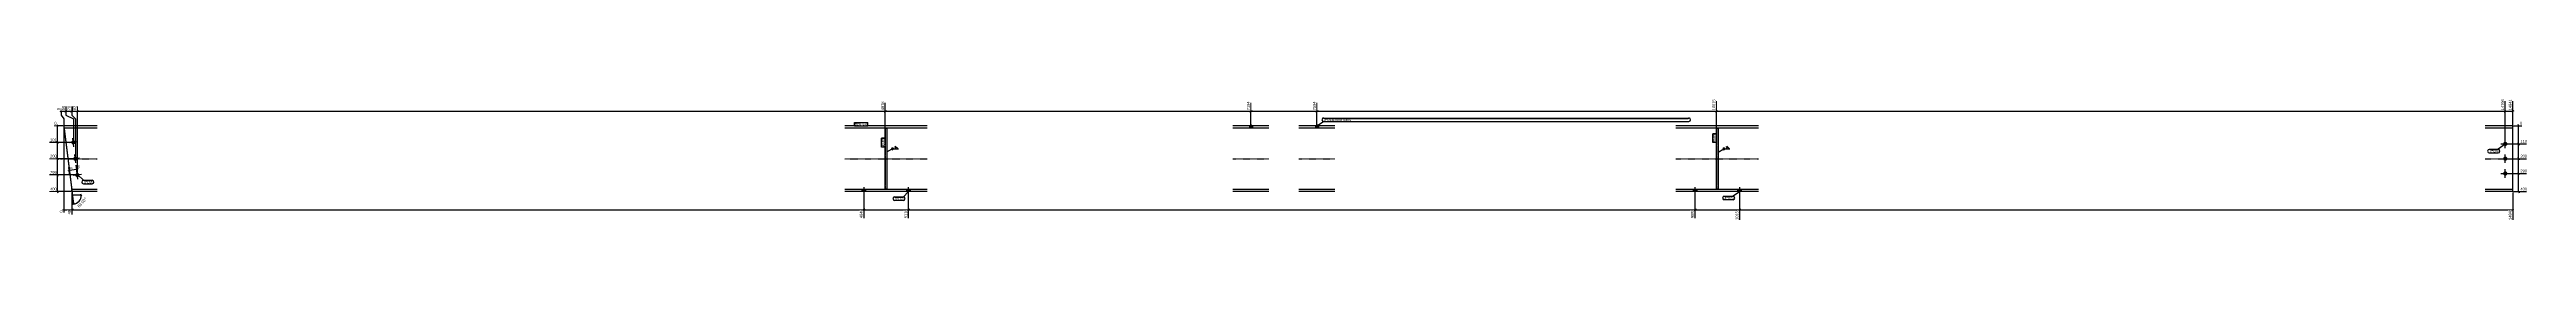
# Model space of a CAD drawing. Header units: millimetres. Extents: x 43 to 52598, y 7 to 2071.
# Drawn here: x 37587 to 52598, y 7 to 737 of the extents above; entities that cross this region are included whole.
import ezdxf

# ---------------------------------------------------------------- set-up
doc = ezdxf.new("R2010")
doc.units = ezdxf.units.MM
doc.linetypes.add('DXK_LINE_DOT2', pattern=[3.9198, 1.9599, -1.9599])
doc.linetypes.add('DXK_LINE_DOT3', pattern=[5.9187, 2.979, -0.9799, 0.9799, -0.9799])
for name, color, linetype in [('MÅLSÆTNING', 7, 'Continuous'), ('STÅL', 7, 'Continuous'), ('TEKST', 7, 'Continuous')]:
    doc.layers.add(name, color=color, linetype=linetype)
doc.styles.add('Arial Narrow', font='ARIALN.TTF', dxfattribs={"height": 0.2})

msp = doc.modelspace()

# ---------------------------------------------------------------- hatches: boundary and pattern name
at = {"layer": 'STÅL', "linetype": 'Continuous'}
for points in [[(37719, 481, -1), (37745, 484, -1)], [(44877, 583), (44859, 583), (44859, 569), (44877, 569)], [(45277, 583), (45259, 583), (45259, 569), (45277, 569)], [(52457, 473, -1), (52483, 473, -1)], [(37731, 381, -1), (37757, 384, -1)], [(52457, 383, -1), (52483, 383, -1)], [(52457, 293, -1), (52483, 293, -1)], [(37743, 282, -1), (37769, 285, -1)], [(42511, 183), (42533, 183), (42533, 196), (42511, 196)], [(42511, 183), (42533, 183), (42533, 196), (42511, 196)], [(42781, 183), (42803, 183), (42803, 196), (42781, 196)], [(42781, 183), (42803, 183), (42803, 196), (42781, 196)], [(47548, 183), (47570, 183), (47570, 196), (47548, 196)], [(47548, 183), (47570, 183), (47570, 196), (47548, 196)], [(47818, 183), (47840, 183), (47840, 196), (47818, 196)], [(47818, 183), (47840, 183), (47840, 196), (47818, 196)]]:
    msp.add_hatch(color=96, dxfattribs=at).paths.add_polyline_path(points)

# ---------------------------------------------------------------- linework, layer by layer
at = {"layer": 'MÅLSÆTNING', "color": 7, "linetype": 'Continuous'}
for p, q in [((37732, 626), (37732, 487)), ((37763, 673), (37749, 668)), ((37756, 288), (37756, 700)), ((37756, 671), (42652, 671)), ((42645, 668), (42659, 673)), ((42652, 573), (42652, 722)), ((44875, 673), (44861, 668)), ((44861, 668), (44875, 673)), ((44868, 587), (44868, 722)), ((44868, 587), (44868, 722)), ((44868, 671), (45268, 671)), ((45275, 673), (45262, 668)), ((45262, 668), (45275, 673)), ((45268, 587), (45268, 722)), ((45268, 587), (45268, 722)), ((45268, 671), (47689, 671)), ((47696, 673), (47683, 668)), ((47683, 668), (47696, 673)), ((47689, 573), (47689, 733)), ((47689, 573), (47689, 733)), ((47689, 671), (52470, 671)), ((52463, 668), (52476, 673)), ((52470, 477), (52470, 733)), ((37727, 482), (37588, 482)), ((37638, 475), (37632, 489)), ((37635, 383), (37635, 482)), ((52519, 583), (52570, 583)), ((37740, 383), (37588, 383)), ((37632, 390), (37638, 376)), ((37701, 310), (37714, 317)), ((37711, 283), (37705, 329)), ((37707, 313), (37752, 319)), ((37758, 322), (37746, 315)), ((37756, 288), (37749, 344)), ((52474, 383), (52598, 383)), ((52554, 376), (52548, 390)), ((52551, 293), (52551, 383)), ((37719, 183), (37588, 183)), ((37632, 190), (37638, 176)), ((37780, 161), (37726, 161)), ((37732, 108), (37726, 161)), ((37783, 155), (37777, 168)), ((42522, 163), (42522, 22)), ((42522, 163), (42522, 22)), ((42792, 163), (42792, 22)), ((42792, 163), (42792, 22)), ((47559, 163), (47559, 22)), ((47829, 163), (47829, 11)), ((47829, 163), (47829, 11)), ((52474, 293), (52598, 293)), ((52474, 293), (52598, 293)), ((52515, 178), (52515, 11)), ((52519, 183), (52598, 183)), ((52548, 300), (52554, 286)), ((52554, 286), (52548, 300)), ((52548, 190), (52554, 176)), ((52551, 183), (52551, 293)), ((37739, 111), (37726, 104)), ((42529, 76), (42515, 71)), ((42515, 71), (42529, 76)), ((42522, 73), (42792, 73)), ((42799, 76), (42785, 71)), ((42785, 71), (42799, 76)), ((42792, 73), (47559, 73)), ((47553, 71), (47566, 76)), ((47836, 76), (47823, 71)), ((47823, 71), (47836, 76)), ((47829, 73), (52515, 73)), ((52508, 71), (52521, 76))]:
    msp.add_line(p, q, dxfattribs=at)
msp.add_arc((37726, 161), 54, 277, 0, dxfattribs=at)
at = {"layer": 'STÅL', "color": 2, "linetype": 'Continuous'}
for p, q in [((37877, 583), (37674, 583)), ((37674, 583), (37720, 209)), ((37877, 569), (37676, 569)), ((42907, 583), (42407, 583)), ((42907, 569), (42407, 569)), ((42652, 197), (42652, 568)), ((42652, 568), (42662, 568)), ((42662, 568), (42662, 197)), ((44977, 583), (44759, 583)), ((44977, 569), (44759, 569)), ((45377, 583), (45159, 583)), ((45377, 569), (45159, 569)), ((47944, 583), (47444, 583)), ((47944, 569), (47444, 569)), ((47689, 197), (47689, 568)), ((47689, 568), (47699, 568)), ((47699, 568), (47699, 197)), ((52515, 583), (52349, 583)), ((52515, 569), (52349, 569)), ((52515, 217), (52515, 583)), ((37720, 209), (37722, 196)), ((37877, 196), (37722, 196)), ((37723, 183), (37722, 196)), ((37877, 183), (37723, 183)), ((42907, 196), (42407, 196)), ((42907, 183), (42407, 183)), ((42662, 197), (42652, 197)), ((44977, 196), (44759, 196)), ((44977, 183), (44759, 183)), ((45377, 196), (45159, 196)), ((45377, 183), (45159, 183)), ((47944, 196), (47444, 196)), ((47944, 183), (47444, 183)), ((47699, 197), (47689, 197)), ((52515, 196), (52349, 196)), ((52515, 183), (52349, 183)), ((52515, 196), (52515, 217)), ((52515, 183), (52515, 196))]:
    msp.add_line(p, q, dxfattribs=at)
at = {"layer": 'STÅL', "color": 96, "linetype": 'Continuous'}
for p, q in [((37758, 485), (37706, 479)), ((37735, 456), (37729, 508)), ((44859, 583), (44859, 569)), ((44868, 593), (44868, 569)), ((44877, 583), (44877, 569)), ((45259, 583), (45259, 569)), ((45268, 593), (45268, 569)), ((45277, 583), (45277, 569)), ((52444, 473), (52496, 473)), ((52470, 447), (52470, 499)), ((37770, 386), (37718, 380)), ((37747, 357), (37741, 409)), ((37759, 258), (37753, 309)), ((52444, 383), (52496, 383)), ((52470, 357), (52470, 409)), ((52470, 267), (52470, 319)), ((37782, 287), (37730, 280)), ((42511, 196), (42511, 183)), ((42511, 196), (42511, 183)), ((42522, 209), (42522, 136)), ((42522, 209), (42522, 136)), ((42533, 196), (42533, 183)), ((42533, 196), (42533, 183)), ((42781, 196), (42781, 183)), ((42781, 196), (42781, 183)), ((42792, 209), (42792, 136)), ((42792, 209), (42792, 136)), ((42803, 196), (42803, 183)), ((42803, 196), (42803, 183)), ((47548, 196), (47548, 183)), ((47548, 196), (47548, 183)), ((47559, 209), (47559, 136)), ((47559, 209), (47559, 136)), ((47570, 196), (47570, 183)), ((47570, 196), (47570, 183)), ((47818, 196), (47818, 183)), ((47818, 196), (47818, 183)), ((47829, 209), (47829, 136)), ((47829, 209), (47829, 136)), ((47840, 196), (47840, 183)), ((47840, 196), (47840, 183)), ((52444, 293), (52496, 293))]:
    msp.add_line(p, q, dxfattribs=at)
at = {"layer": 'STÅL', "color": 7, "linetype": 'DXK_LINE_DOT2'}
for p, q in [((42662, 568), (42652, 568)), ((42652, 568), (42652, 197)), ((42662, 568), (42662, 197)), ((47699, 568), (47689, 568)), ((47689, 568), (47689, 197)), ((47699, 568), (47699, 197)), ((42662, 197), (42652, 197)), ((47699, 197), (47689, 197)), ((52515, 196), (52515, 209))]:
    msp.add_line(p, q, dxfattribs=at)
at = {"layer": 'STÅL', "color": 7, "linetype": 'DXK_LINE_DOT3'}
for p, q in [((37654, 383), (37877, 383)), ((42407, 383), (42907, 383)), ((44759, 383), (44977, 383)), ((45159, 383), (45377, 383)), ((47444, 383), (47944, 383)), ((52349, 383), (52560, 383))]:
    msp.add_line(p, q, dxfattribs=at)

# ---------------------------------------------------------------- next in the draw order: wipeouts: each hides what was drawn before it
at = {"color": 0, "linetype": 'Continuous'}
for points in [[(42648, 726), (42623, 726), (42623, 675), (42648, 675)], [(45265, 726), (45240, 726), (45240, 675), (45265, 675)], [(47686, 737), (47661, 737), (47661, 675), (47686, 675)], [(52466, 737), (52441, 737), (52441, 675), (52466, 675)], [(37628, 486), (37628, 511), (37587, 511), (37587, 486)], [(37755, 323), (37776, 325), (37773, 351), (37751, 348)], [(52598, 386), (52598, 412), (52558, 412), (52558, 386)], [(52598, 186), (52598, 212), (52558, 212), (52558, 186)], [(42788, 69), (42763, 69), (42763, 18), (42788, 18)], [(47556, 69), (47531, 69), (47531, 18), (47556, 18)], [(52511, 69), (52486, 69), (52486, 7), (52511, 7)]]:
    msp.add_wipeout(points, dxfattribs=at).dxf.layer = 'MÅLSÆTNING'
at = {"color": 0}
for points in [[(42498, 586), (42498, 602), (42469, 602), (42469, 586)], [(42710, 444), (42710, 457), (42702, 457), (42702, 444)], [(47749, 444), (47749, 457), (47741, 457), (47741, 444)]]:
    msp.add_wipeout(points, dxfattribs=at).dxf.layer = 'TEKST'

# ---------------------------------------------------------------- next in the draw order: hatches: boundary and pattern name
at = {"layer": 'TEKST', "linetype": 'Continuous'}
for points in [[(42673, 427), (42662, 424), (42670, 432)], [(42673, 427), (42662, 424), (42670, 432)], [(47711, 426), (47699, 423), (47708, 431)], [(47711, 426), (47699, 423), (47708, 431)]]:
    msp.add_hatch(color=3, dxfattribs=at).paths.add_polyline_path(points)

# ---------------------------------------------------------------- next in the draw order: linework, layer by layer
at = {"layer": 'MÅLSÆTNING', "color": 7, "linetype": 'Continuous'}
for p, q in [((42659, 673), (42645, 668)), ((42652, 573), (42652, 722)), ((42652, 671), (44868, 671)), ((52463, 668), (52476, 673)), ((52470, 477), (52470, 733)), ((37727, 482), (37588, 482)), ((37670, 583), (37616, 583)), ((37638, 576), (37632, 590)), ((37632, 489), (37638, 475)), ((37635, 482), (37635, 583)), ((52474, 473), (52598, 473)), ((52554, 466), (52548, 480)), ((52551, 383), (52551, 473)), ((52474, 383), (52598, 383)), ((52548, 390), (52554, 376)), ((47559, 163), (47559, 22)), ((47566, 76), (47553, 71)), ((47559, 73), (47829, 73))]:
    msp.add_line(p, q, dxfattribs=at)
at = {"layer": 'TEKST', "color": 3, "linetype": 'Continuous'}
for p, q in [((42729, 442), (42713, 458)), ((42713, 458), (42713, 442)), ((47768, 442), (47752, 459)), ((47752, 459), (47752, 442)), ((42662, 424), (42695, 442)), ((42662, 424), (42695, 442)), ((42695, 442), (42732, 442)), ((42713, 442), (42729, 442)), ((47699, 423), (47734, 442)), ((47699, 423), (47734, 442)), ((47734, 442), (47771, 442)), ((47752, 442), (47768, 442))]:
    msp.add_line(p, q, dxfattribs=at)
for centre, start, end in [((42695, 442), 90, 270), ((42695, 442), 270, 90), ((47734, 442), 90, 270), ((47734, 442), 270, 90)]:
    msp.add_arc(centre, 5.62, start, end, dxfattribs=at)

# ---------------------------------------------------------------- next in the draw order: texts
at = {"layer": 'MÅLSÆTNING', "color": 3, "linetype": 'Continuous', "style": 'Arial Narrow'}
for s, p in [('4978', (42645, 678)), ('7594', (45261, 678)), ('10015', (47682, 678)), ('14796', (52463, 678)), ('5118', (42785, 22)), ('9885', (47552, 22)), ('14841', (52508, 11))]:
    msp.add_text(s, height=17.2, rotation=90.0002, dxfattribs=at).set_placement(p)
for s, p in [('101', (37591, 489)), ('200', (52562, 390)), ('400', (52562, 190))]:
    msp.add_text(s, height=17.2, dxfattribs=at).set_placement(p)
at = {"layer": 'TEKST', "color": 3, "style": 'Arial Narrow'}
for p in [(42703, 445), (47742, 445)]:
    msp.add_text('3', height=10.7, dxfattribs=at).set_placement(p)

# ---------------------------------------------------------------- next in the draw order: wipeouts: each hides what was drawn before it
at = {"color": 0, "linetype": 'Continuous'}
msp.add_wipeout([(37710, 317), (37732, 320), (37730, 336), (37708, 333)], dxfattribs=at).dxf.layer = 'MÅLSÆTNING'
at = {"color": 0}
msp.add_wipeout([(42498, 586), (42498, 602), (42469, 602), (42469, 586)], dxfattribs=at).dxf.layer = 'TEKST'

# ---------------------------------------------------------------- next in the draw order: linework, layer by layer
at = {"layer": 'MÅLSÆTNING', "color": 7, "linetype": 'Continuous'}
for p, q in [((37752, 284), (37588, 284)), ((37638, 277), (37632, 290)), ((37635, 183), (37635, 284))]:
    msp.add_line(p, q, dxfattribs=at)

# ---------------------------------------------------------------- next in the draw order: texts
at = {"layer": 'MÅLSÆTNING', "color": 3, "linetype": 'Continuous', "style": 'Arial Narrow'}
for s, p in [('0', (37711, 330)), ('45', (37755, 345))]:
    msp.add_text(s, height=15, rotation=-82.9987, dxfattribs=at).set_placement(p)

# ---------------------------------------------------------------- next in the draw order: wipeouts: each hides what was drawn before it
at = {"color": 0, "linetype": 'Continuous'}
for points in [[(37631, 586), (37631, 612), (37613, 612), (37613, 586)], [(44864, 726), (44839, 726), (44839, 675), (44864, 675)], [(52598, 476), (52598, 502), (52558, 502), (52558, 476)], [(52598, 296), (52598, 322), (52558, 322), (52558, 296)], [(47826, 69), (47801, 69), (47801, 7), (47826, 7)]]:
    msp.add_wipeout(points, dxfattribs=at).dxf.layer = 'MÅLSÆTNING'
at = {"color": 0}
for points in [[(45360, 612), (45360, 628), (45312, 628), (45312, 612)], [(42543, 586), (42543, 597), (42503, 597), (42503, 586)], [(42649, 477), (42633, 477), (42633, 456), (42649, 456)], [(47686, 505), (47670, 505), (47670, 484), (47686, 484)], [(42759, 132), (42759, 148), (42711, 148), (42711, 132)]]:
    msp.add_wipeout(points, dxfattribs=at).dxf.layer = 'TEKST'

# ---------------------------------------------------------------- next in the draw order: linework, layer by layer
at = {"layer": 'MÅLSÆTNING', "color": 7, "linetype": 'Continuous'}
for p, q in [((37664, 673), (37650, 668)), ((37657, 689), (37657, 648)), ((37657, 671), (37687, 671)), ((37657, 648), (37674, 626)), ((37674, 626), (37674, 587)), ((37680, 668), (37694, 673)), ((37687, 700), (37687, 648)), ((37687, 648), (37732, 626)), ((52474, 473), (52598, 473)), ((52554, 576), (52548, 590)), ((52548, 480), (52554, 466)), ((52551, 473), (52551, 583))]:
    msp.add_line(p, q, dxfattribs=at)

# ---------------------------------------------------------------- next in the draw order: texts
at = {"layer": 'MÅLSÆTNING', "color": 3, "linetype": 'Continuous', "style": 'Arial Narrow'}
for s, p in [('0', (37616, 590)), ('110', (52562, 480)), ('290', (52562, 300))]:
    msp.add_text(s, height=17.2, dxfattribs=at).set_placement(p)
for s, p in [('7194', (44861, 678)), ('10155', (47822, 11))]:
    msp.add_text(s, height=17.2, rotation=90.0002, dxfattribs=at).set_placement(p)

# ---------------------------------------------------------------- next in the draw order: wipeouts: each hides what was drawn before it
at = {"color": 0, "linetype": 'Continuous'}
for points in [[(37628, 287), (37628, 312), (37587, 312), (37587, 287)], [(37628, 186), (37628, 212), (37587, 212), (37587, 186)]]:
    msp.add_wipeout(points, dxfattribs=at).dxf.layer = 'MÅLSÆTNING'
at = {"color": 0}
for points in [[(45360, 612), (45360, 628), (45312, 628), (45312, 612)], [(42543, 586), (42543, 597), (42503, 597), (42503, 586)], [(42649, 477), (42633, 477), (42633, 456), (42649, 456)], [(47686, 505), (47670, 505), (47670, 484), (47686, 484)], [(42759, 132), (42759, 148), (42711, 148), (42711, 132)]]:
    msp.add_wipeout(points, dxfattribs=at).dxf.layer = 'TEKST'

# ---------------------------------------------------------------- next in the draw order: linework, layer by layer
at = {"layer": 'MÅLSÆTNING', "color": 7, "linetype": 'Continuous'}
for p, q in [((37674, 570), (37674, 55)), ((37675, 578), (37732, 108)), ((37740, 383), (37588, 383)), ((37638, 376), (37632, 390)), ((37635, 284), (37635, 383)), ((37752, 284), (37588, 284)), ((37632, 290), (37638, 277))]:
    msp.add_line(p, q, dxfattribs=at)
at = {"layer": 'TEKST', "color": 7, "linetype": 'Continuous'}
for p, q in [((42466, 604), (42546, 604)), ((42466, 583), (42466, 604)), ((42546, 583), (42546, 604)), ((42466, 583), (42546, 583)), ((42709, 151), (42762, 151)), ((42792, 182), (42762, 151)), ((42709, 130), (42762, 130))]:
    msp.add_line(p, q, dxfattribs=at)
for centre, start, end in [((42709, 140), 90, 270), ((42762, 140), 270, 90)]:
    msp.add_arc(centre, 10.6, start, end, dxfattribs=at)

# ---------------------------------------------------------------- next in the draw order: texts
at = {"layer": 'MÅLSÆTNING', "color": 3, "linetype": 'Continuous', "style": 'Arial Narrow'}
for s, p in [('299', (37591, 291)), ('400', (37591, 190))]:
    msp.add_text(s, height=17.2, dxfattribs=at).set_placement(p)
at = {"layer": 'TEKST', "color": 3, "style": 'Arial Narrow'}
for s, height, p in [('d24', 15, (42469, 586)), ('IPE400', 10.7, (42503, 586)), ('4*D22', 15, (42711, 132))]:
    msp.add_text(s, height=height, dxfattribs=at).set_placement(p)

# ---------------------------------------------------------------- next in the draw order: wipeouts: each hides what was drawn before it
at = {"color": 0, "linetype": 'Continuous'}
for points in [[(37683, 704), (37658, 704), (37658, 675), (37683, 675)], [(52573, 586), (52573, 612), (52555, 612), (52555, 586)]]:
    msp.add_wipeout(points, dxfattribs=at).dxf.layer = 'MÅLSÆTNING'
at = {"color": 0}
for points in [[(47519, 612), (47519, 628), (45364, 628), (45364, 612)], [(42649, 505), (42633, 505), (42633, 482), (42649, 482)], [(47686, 532), (47670, 532), (47670, 509), (47686, 509)], [(52424, 421), (52424, 437), (52376, 437), (52376, 421)], [(47787, 137), (47787, 152), (47739, 152), (47739, 137)]]:
    msp.add_wipeout(points, dxfattribs=at).dxf.layer = 'TEKST'

# ---------------------------------------------------------------- next in the draw order: linework, layer by layer
at = {"layer": 'MÅLSÆTNING', "color": 7, "linetype": 'Continuous'}
for p, q in [((37744, 626), (37744, 387)), ((37763, 673), (37749, 668)), ((37756, 288), (37756, 700)), ((52470, 671), (52515, 671)), ((52521, 673), (52508, 668)), ((52515, 587), (52515, 733))]:
    msp.add_line(p, q, dxfattribs=at)

# ---------------------------------------------------------------- next in the draw order: texts
at = {"layer": 'MÅLSÆTNING', "color": 3, "linetype": 'Continuous', "style": 'Arial Narrow'}
msp.add_text('0', height=17.2, dxfattribs=at).set_placement((52559, 590))

# ---------------------------------------------------------------- next in the draw order: wipeouts: each hides what was drawn before it
at = {"color": 0, "linetype": 'Continuous'}
for points in [[(37653, 693), (37628, 693), (37628, 675), (37653, 675)], [(37628, 386), (37628, 412), (37587, 412), (37587, 386)]]:
    msp.add_wipeout(points, dxfattribs=at).dxf.layer = 'MÅLSÆTNING'
at = {"color": 0}
for points, layer in [([(37812, 129), (37793, 146), (37749, 97), (37768, 80)], 'MÅLSÆTNING'), ([(47519, 612), (47519, 628), (45364, 628), (45364, 612)], 'TEKST'), ([(42649, 505), (42633, 505), (42633, 482), (42649, 482)], 'TEKST'), ([(47686, 532), (47670, 532), (47670, 509), (47686, 509)], 'TEKST'), ([(52424, 421), (52424, 437), (52376, 437), (52376, 421)], 'TEKST'), ([(47787, 137), (47787, 152), (47739, 152), (47739, 137)], 'TEKST')]:
    msp.add_wipeout(points, dxfattribs=at).dxf.layer = layer

# ---------------------------------------------------------------- next in the draw order: linework, layer by layer
at = {"layer": 'MÅLSÆTNING', "color": 7, "linetype": 'Continuous'}
for p, q in [((37715, 668), (37728, 673)), ((37722, 700), (37722, 648)), ((37722, 671), (37756, 671)), ((37722, 648), (37744, 626)), ((37723, 178), (37723, 44)), ((37723, 178), (37723, 44)), ((37667, 71), (37681, 76)), ((37674, 73), (37723, 73)), ((37730, 76), (37716, 71)), ((37730, 76), (37716, 71)), ((37723, 73), (42522, 73))]:
    msp.add_line(p, q, dxfattribs=at)
at = {"layer": 'TEKST', "color": 7, "linetype": 'Continuous'}
for p, q in [((45268, 583), (45309, 609)), ((45309, 630), (47522, 630)), ((45309, 609), (47522, 609)), ((42630, 453), (42630, 507)), ((42651, 507), (42630, 507)), ((42651, 453), (42630, 453)), ((42651, 453), (42651, 507)), ((47668, 481), (47668, 535)), ((47689, 535), (47668, 535)), ((47689, 481), (47668, 481)), ((47689, 481), (47689, 535)), ((52470, 471), (52427, 440)), ((52373, 440), (52427, 440)), ((52373, 418), (52427, 418)), ((47737, 155), (47790, 155)), ((47829, 182), (47790, 155)), ((47737, 134), (47790, 134))]:
    msp.add_line(p, q, dxfattribs=at)
for centre, start, end in [((45309, 620), 90, 270), ((47522, 620), 270, 90), ((52373, 429), 90, 270), ((52427, 429), 270, 90), ((47737, 144), 90, 270), ((47790, 144), 270, 90)]:
    msp.add_arc(centre, 10.6, start, end, dxfattribs=at)

# ---------------------------------------------------------------- next in the draw order: texts
at = {"layer": 'MÅLSÆTNING', "color": 3, "linetype": 'Continuous', "style": 'Arial Narrow'}
for s, p in [('0', (37650, 678)), ('58', (37680, 678))]:
    msp.add_text(s, height=17.2, rotation=90.0002, dxfattribs=at).set_placement(p)
msp.add_text('200', height=17.2, dxfattribs=at).set_placement((37591, 390))
at = {"layer": 'MÅLSÆTNING', "color": 3, "style": 'Arial Narrow'}
msp.add_text('83.00°', height=17.2, rotation=48.5009, dxfattribs=at).set_placement((37768, 85))
at = {"layer": 'TEKST', "color": 3, "style": 'Arial Narrow'}
for s, height, p in [('2*D18', 15, (45312, 612)), ('Lifting holes', 15.03, (45364, 612)), ('3*D26', 15, (52376, 421)), ('4*D22', 15, (47739, 137))]:
    msp.add_text(s, height=height, dxfattribs=at).set_placement(p)
for s, p in [('BS', (42649, 482)), ('A8', (42649, 456)), ('BS', (47686, 509)), ('A8', (47686, 484))]:
    msp.add_text(s, height=15, rotation=90.0002, dxfattribs=at).set_placement(p)

# ---------------------------------------------------------------- next in the draw order: wipeouts: each hides what was drawn before it
at = {"color": 0, "linetype": 'Continuous'}
msp.add_wipeout([(52511, 737), (52486, 737), (52486, 675), (52511, 675)], dxfattribs=at).dxf.layer = 'MÅLSÆTNING'

# ---------------------------------------------------------------- next in the draw order: texts
at = {"layer": 'MÅLSÆTNING', "color": 3, "linetype": 'Continuous', "style": 'Arial Narrow'}
msp.add_text('14841', height=17.2, rotation=90.0002, dxfattribs=at).set_placement((52508, 678))

# ---------------------------------------------------------------- next in the draw order: wipeouts: each hides what was drawn before it
at = {"color": 0, "linetype": 'Continuous'}
for points in [[(37753, 704), (37727, 704), (37727, 675), (37753, 675)], [(37720, 69), (37694, 69), (37694, 40), (37720, 40)], [(42518, 69), (42493, 69), (42493, 18), (42518, 18)]]:
    msp.add_wipeout(points, dxfattribs=at).dxf.layer = 'MÅLSÆTNING'
at = {"color": 0}
msp.add_wipeout([(37844, 233), (37844, 249), (37796, 249), (37796, 233)], dxfattribs=at).dxf.layer = 'TEKST'

# ---------------------------------------------------------------- next in the draw order: linework, layer by layer
at = {"layer": 'MÅLSÆTNING', "color": 7, "linetype": 'Continuous'}
for p, q in [((37680, 668), (37694, 673)), ((37687, 700), (37687, 648)), ((37687, 671), (37722, 671)), ((37687, 648), (37732, 626)), ((37728, 673), (37715, 668)), ((37722, 700), (37722, 648)), ((37722, 648), (37744, 626)), ((37732, 626), (37732, 487)), ((37744, 626), (37744, 387))]:
    msp.add_line(p, q, dxfattribs=at)

# ---------------------------------------------------------------- next in the draw order: texts
at = {"layer": 'MÅLSÆTNING', "color": 3, "linetype": 'Continuous', "style": 'Arial Narrow'}
for s, p in [('82', (37749, 678)), ('4848', (42515, 22))]:
    msp.add_text(s, height=17.2, rotation=90.0002, dxfattribs=at).set_placement(p)

# ---------------------------------------------------------------- next in the draw order: wipeouts: each hides what was drawn before it
at = {"color": 0, "linetype": 'Continuous'}
msp.add_wipeout([(37671, 69), (37645, 69), (37645, 51), (37671, 51)], dxfattribs=at).dxf.layer = 'MÅLSÆTNING'
at = {"color": 0}
msp.add_wipeout([(37844, 233), (37844, 249), (37796, 249), (37796, 233)], dxfattribs=at).dxf.layer = 'TEKST'

# ---------------------------------------------------------------- next in the draw order: linework, layer by layer
at = {"layer": 'TEKST', "color": 7, "linetype": 'Continuous'}
for p, q in [((37758, 284), (37793, 252)), ((37793, 252), (37846, 252)), ((37793, 231), (37846, 231))]:
    msp.add_line(p, q, dxfattribs=at)
for centre, start, end in [((37793, 241), 90, 270), ((37846, 241), 270, 90)]:
    msp.add_arc(centre, 10.6, start, end, dxfattribs=at)

# ---------------------------------------------------------------- next in the draw order: texts
at = {"layer": 'MÅLSÆTNING', "color": 3, "linetype": 'Continuous', "style": 'Arial Narrow'}
for s, p in [('0', (37667, 55)), ('49', (37716, 44))]:
    msp.add_text(s, height=17.2, rotation=90.0002, dxfattribs=at).set_placement(p)
at = {"layer": 'TEKST', "color": 3, "style": 'Arial Narrow'}
msp.add_text('3*D26', height=15, dxfattribs=at).set_placement((37796, 233))

# ---------------------------------------------------------------- next in the draw order: wipeouts: each hides what was drawn before it
at = {"color": 0, "linetype": 'Continuous'}
msp.add_wipeout([(37718, 704), (37693, 704), (37693, 675), (37718, 675)], dxfattribs=at).dxf.layer = 'MÅLSÆTNING'

# ---------------------------------------------------------------- next in the draw order: texts
at = {"layer": 'MÅLSÆTNING', "color": 3, "linetype": 'Continuous', "style": 'Arial Narrow'}
msp.add_text('70', height=17.2, rotation=90.0002, dxfattribs=at).set_placement((37714, 678))

doc.saveas('drawing.dxf')
